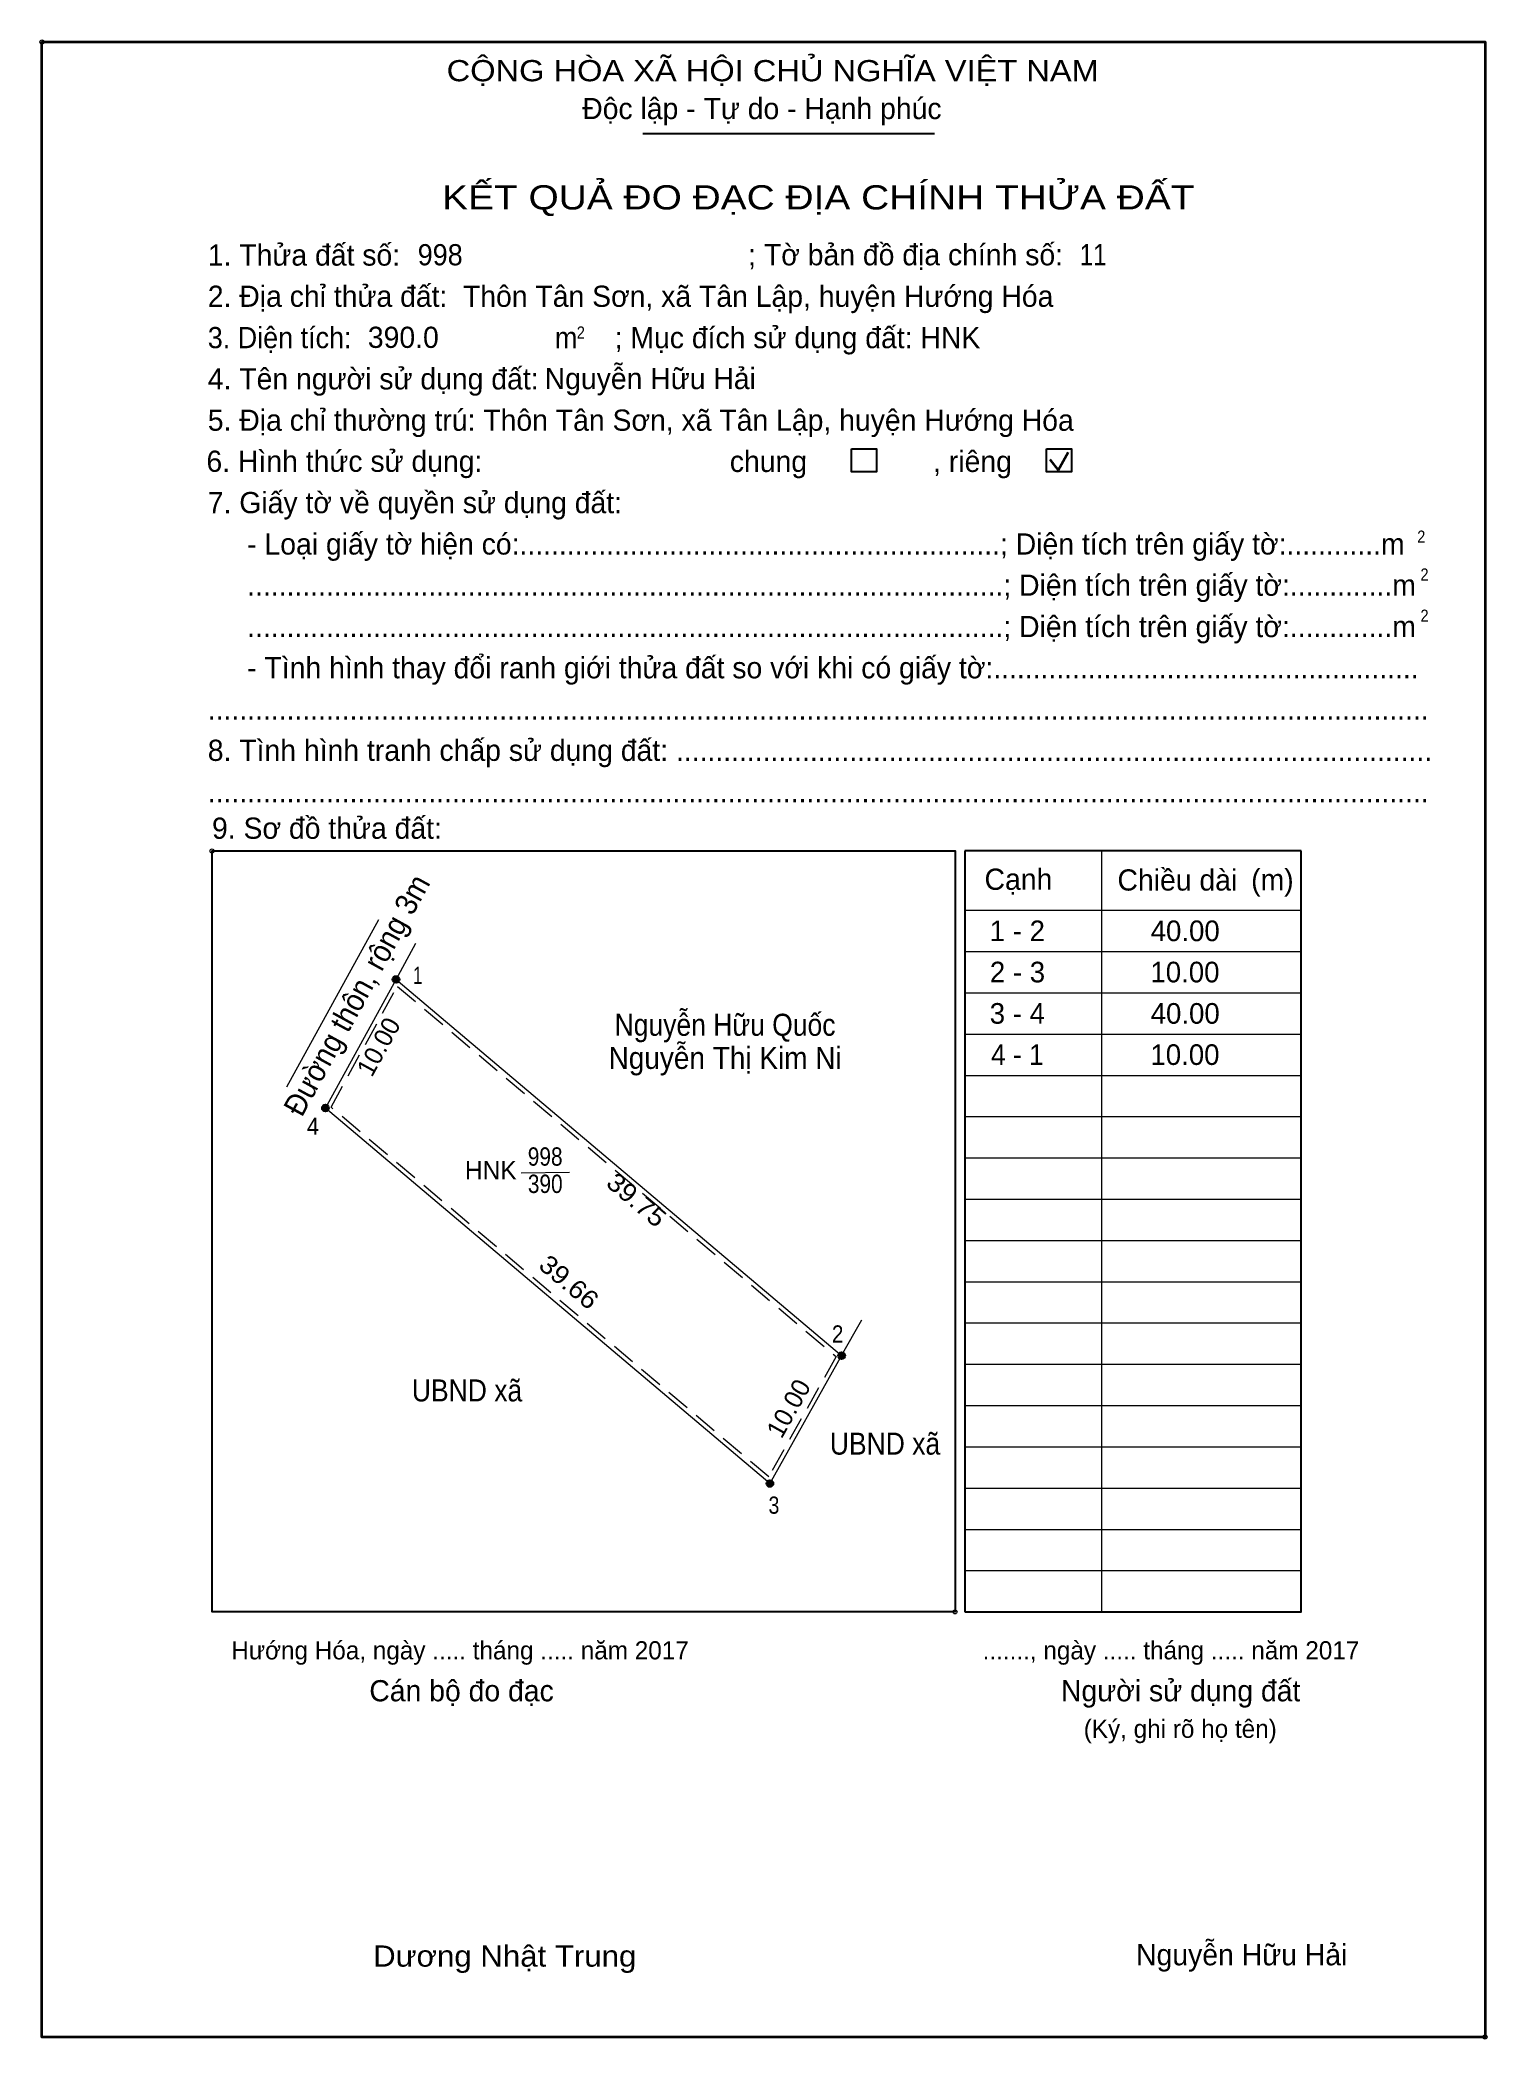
# Model space of a CAD drawing. Header units: metres. Extents: x 547521 to 548473, y 1837647 to 1837795.
# Drawn here: x 547890.6 to 547989.3, y 1837655.5 to 1837791.8 of the extents above; entities that cross this region are included whole.
import ezdxf
from ezdxf.enums import TextEntityAlignment as Align

# ---------------------------------------------------------------- set-up
doc = ezdxf.new("R2010")
doc.units = ezdxf.units.M
doc.header["$LTSCALE"] = 0.54
doc.header["$PDMODE"] = 32
doc.header["$PDSIZE"] = 0.27
doc.linetypes.add('MEDIUM_DASHED', pattern=[4.5, 3, -1.5])
for name, color, linetype, lineweight in [('1', 7, 'Continuous', 13), ('10', 7, 'Continuous', 13), ('11', 7, 'Continuous', 25), ('2', 7, 'Continuous', 35), ('27', 7, 'Continuous', 13), ('50', 7, 'Continuous', 25), ('63', 7, 'Continuous', 13)]:
    doc.layers.add(name, color=color, linetype=linetype, lineweight=lineweight)
for name, color, linetype in [('36', 7, 'Continuous'), ('48', 7, 'Continuous'), ('52', 7, 'Continuous'), ('6', 7, 'Continuous'), ('9', 7, 'Continuous')]:
    doc.layers.add(name, color=color, linetype=linetype)

msp = doc.modelspace()

# ---------------------------------------------------------------- texts
at = {"layer": '1'}
for s, height, width, p in [('CỘNG HÒA XÃ HỘI CHỦ NGHĨA VIỆT NAM', 1.445, 1.15, (547918.36, 1837788.96)), ('3. Diện tích:', 1.445, 0.95, (547902.08, 1837770.76)), ('m', 1.445, 0.95, (547925.74, 1837770.76)), ('2', 0.8254, 0.9, (547927.23, 1837771.42)), ('2', 0.8254, 0.9, (547984.51, 1837757.5)), ('2', 0.8254, 0.9, (547984.73, 1837754.92)), ('2', 0.8254, 0.9, (547984.73, 1837752.11)), ('Dương Nhật Trung', 1.445, 1.1, (547913.35, 1837660.41))]:
    msp.add_text(s, height=height, dxfattribs=dict(at, width=width)).set_placement(p)
for s, height, p in [('Độc lập - Tự do - Hạnh phúc', 1.445, (547927.6, 1837786.38)), ('1. Thửa đất số:', 1.445, (547902.08, 1837776.39)), ('; Tờ bản đồ địa chính số:', 1.445, (547938.91, 1837776.41)), ('2. Địa chỉ thửa đất:', 1.445, (547902.08, 1837773.58)), ('; Mục đích sử dụng đất: HNK', 1.445, (547929.81, 1837770.76)), ('4. Tên người sử dụng đất:', 1.445, (547902.08, 1837767.95)), ('5. Địa chỉ thường trú: Thôn Tân Sơn, xã Tân Lập, huyện Hướng Hóa', 1.445, (547902.08, 1837765.13)), ('chung                , riêng', 1.445, (547937.66, 1837762.32)), ('7. Giấy tờ về quyền sử dụng đất:', 1.445, (547902.08, 1837759.51)), ('     - Loại giấy tờ hiện có:.............................................................; Diện tích trên giấy tờ:............m', 1.445, (547902.08, 1837756.69)), ('     ................................................................................................; Diện tích trên giấy tờ:.............m', 1.445, (547902.08, 1837753.88)), ('     ................................................................................................; Diện tích trên giấy tờ:.............m', 1.445, (547902.08, 1837751.06)), ('     - Tình hình thay đổi ranh giới thửa đất so với khi có giấy tờ:......................................................', 1.445, (547902.08, 1837748.25)), ('...........................................................................................................................................................', 1.445, (547902.08, 1837745.43)), ('8. Tình hình tranh chấp sử dụng đất: ................................................................................................', 1.445, (547902.08, 1837742.62)), ('...........................................................................................................................................................', 1.445, (547902.08, 1837739.8)), ('9. Sơ đồ thửa đất:', 1.445, (547902.37, 1837737.31)), ('Cạnh', 1.445, (547955.02, 1837733.83)), ('Chiều dài', 1.445, (547964.08, 1837733.78)), ('(m)', 1.445, (547973.19, 1837733.8)), ('Hướng Hóa, ngày ..... tháng ..... năm 2017', 1.238, (547903.68, 1837681.36)), ('......., ngày ..... tháng ..... năm 2017', 1.238, (547954.89, 1837681.36)), ('Cán bộ đo đạc', 1.445, (547913.09, 1837678.5)), ('Người sử dụng đất', 1.445, (547960.23, 1837678.5)), ('(Ký, ghi rõ họ tên)', 1.238, (547961.78, 1837676.01))]:
    msp.add_text(s, height=height, dxfattribs=at).set_placement(p)
for s, height, width, p in [('KẾT QUẢ ĐO ĐẠC ĐỊA CHÍNH THỬA ĐẤT', 1.651, 1.2, (547943.69, 1837780.22)), ('998', 1.25, 0.85, (547925.075, 1837715.02)), ('390', 1.25, 0.85, (547925.08, 1837713.16))]:
    msp.add_text(s, height=height, dxfattribs=dict(at, width=width)).set_placement(p, align=Align.CENTER)
msp.add_text('HNK', height=1.25, dxfattribs=at).set_placement((547921.365, 1837714.09), align=Align.CENTER)
at = {"layer": '10', "width": 0.95}
msp.add_text('Đường thôn, rộng 3m', height=1.5, rotation=61.257, dxfattribs=at).set_placement((547908.49, 1837718.27))
at = {"layer": '36'}
for s, width, p in [('Nguyễn Hữu Quốc', 0.9, (547937.335, 1837723.88)), ('Nguyễn Thị Kim Ni', 0.95, (547937.34, 1837721.62)), ('UBND xã', 0.9, (547919.75, 1837698.95)), ('UBND xã', 0.9, (547948.235, 1837695.32))]:
    msp.add_text(s, height=1.5, dxfattribs=dict(at, width=width)).set_placement(p, align=Align.CENTER)
at = {"layer": '48'}
msp.add_text('6. Hình thức sử dụng:', height=1.445, dxfattribs=at).set_placement((547901.99, 1837762.33))
at = {"layer": '52'}
for s, p in [('1 - 2', (547957.255, 1837730.33)), ('40.00', (547968.695, 1837730.33)), ('2 - 3', (547957.265, 1837727.52)), ('10.00', (547968.68, 1837727.52)), ('3 - 4', (547957.255, 1837724.7)), ('40.00', (547968.695, 1837724.7)), ('10.00', (547968.68, 1837721.89))]:
    msp.add_text(s, height=1.407, dxfattribs=at).set_placement(p, align=Align.CENTER)
at = {"layer": '52', "width": 0.95}
msp.add_text('4 - 1', height=1.407, dxfattribs=at).set_placement((547957.255, 1837721.89), align=Align.CENTER)
at = {"layer": '6'}
for s, width, p in [('998', 0.95, (547916.39, 1837776.41)), ('11', 0.85, (547961.51, 1837776.42))]:
    msp.add_text(s, height=1.445, dxfattribs=dict(at, width=width)).set_placement(p)
for s, p in [('Thôn Tân Sơn, xã Tân Lập, huyện Hướng Hóa', (547919.47, 1837773.58)), ('390.0', (547912.99, 1837770.78)), ('Nguyễn Hữu Hải', (547925.04, 1837767.97)), ('Nguyễn Hữu Hải', (547965.35, 1837660.5))]:
    msp.add_text(s, height=1.445, dxfattribs=at).set_placement(p)
at = {"layer": '63'}
for rotation, p in [(61.257, (547914.269, 1837722.8345)), (60.717, (547942.2095, 1837698.1693))]:
    msp.add_text('10.00', height=1.25, rotation=rotation, dxfattribs=at).set_placement(p, align=Align.CENTER)
at = {"layer": '63', "width": 1.1}
for s, rotation, p in [('39.75', 319.816, (547930.9017, 1837712.2136)), ('39.66', 319.797, (547926.2966, 1837706.61))]:
    msp.add_text(s, height=1.25, rotation=rotation, dxfattribs=at).set_placement(p, align=Align.CENTER)
at = {"layer": '9'}
for s, width, p in [('1', 0.75, (547916.39, 1837727.41)), ('4', 0.95, (547909.25, 1837717.13)), ('2', 0.9, (547945.01, 1837702.96)), ('3', 0.85, (547940.665, 1837691.29))]:
    msp.add_text(s, height=1.173, dxfattribs=dict(at, width=width)).set_placement(p, align=Align.CENTER)

# ---------------------------------------------------------------- hatches: boundary and pattern name
at = {"layer": '11'}
for points in [[(547915.1445, 1837727.72, 1), (547914.6755, 1837727.72, 1)], [(547910.3345, 1837718.95, 1), (547909.8655, 1837718.95, 1)], [(547945.5145, 1837702.07, 1), (547945.0455, 1837702.07, 1)], [(547940.6245, 1837693.35, 1), (547940.1555, 1837693.35, 1)], [(547940.6245, 1837693.35, 1), (547940.1555, 1837693.35, 1)]]:
    msp.add_hatch(color=256, dxfattribs=at).paths.add_polyline_path(points)

# ---------------------------------------------------------------- linework, layer by layer
at = {"layer": '1', "lineweight": 25}
for p, q in [((547931.73, 1837785.4), (547951.62, 1837785.4)), ((547976.59, 1837736.49), (547953.67, 1837736.49)), ((547953.67, 1837736.49), (547953.67, 1837733.44)), ((547976.59, 1837684.6), (547976.59, 1837736.49)), ((547902.37, 1837687.92), (547902.37, 1837733.44)), ((547953.67, 1837733.44), (547953.67, 1837687.92)), ((547953.67, 1837687.92), (547953.67, 1837684.6))]:
    msp.add_line(p, q, dxfattribs=at)
at = {"layer": '1', "lineweight": 35}
for p, q in [((547959.47, 1837763.17), (547960.03, 1837762.44)), ((547960.03, 1837762.44), (547960.71, 1837763.66))]:
    msp.add_line(p, q, dxfattribs=at)
at = {"layer": '1'}
for p, q in [((547962.98, 1837736.49), (547962.98, 1837684.6)), ((547953.67, 1837732.44), (547953.73, 1837732.44)), ((547953.73, 1837732.44), (547969.42, 1837732.44)), ((547969.42, 1837732.44), (547976.59, 1837732.44)), ((547953.67, 1837729.63), (547953.73, 1837729.63)), ((547953.73, 1837729.63), (547969.42, 1837729.63)), ((547969.42, 1837729.63), (547976.59, 1837729.63)), ((547953.67, 1837726.81), (547953.73, 1837726.81)), ((547953.73, 1837726.81), (547969.42, 1837726.81)), ((547969.42, 1837726.81), (547976.59, 1837726.81)), ((547953.67, 1837724), (547953.73, 1837724)), ((547953.73, 1837724), (547969.42, 1837724)), ((547969.42, 1837724), (547976.59, 1837724)), ((547953.67, 1837721.18), (547953.73, 1837721.18)), ((547953.73, 1837721.18), (547969.42, 1837721.18)), ((547969.42, 1837721.18), (547976.59, 1837721.18)), ((547953.67, 1837718.37), (547953.73, 1837718.37)), ((547953.73, 1837718.37), (547969.42, 1837718.37)), ((547969.42, 1837718.37), (547976.59, 1837718.37)), ((547953.67, 1837715.55), (547953.73, 1837715.55)), ((547953.73, 1837715.55), (547969.42, 1837715.55)), ((547969.42, 1837715.55), (547976.59, 1837715.55)), ((547953.67, 1837712.74), (547953.73, 1837712.74)), ((547953.73, 1837712.74), (547969.42, 1837712.74)), ((547969.42, 1837712.74), (547976.59, 1837712.74)), ((547953.67, 1837709.93), (547953.73, 1837709.93)), ((547953.73, 1837709.93), (547969.42, 1837709.93)), ((547969.42, 1837709.93), (547976.59, 1837709.93)), ((547953.67, 1837707.11), (547953.73, 1837707.11)), ((547953.73, 1837707.11), (547969.42, 1837707.11)), ((547969.42, 1837707.11), (547976.59, 1837707.11)), ((547953.67, 1837704.3), (547953.73, 1837704.3)), ((547953.73, 1837704.3), (547969.42, 1837704.3)), ((547969.42, 1837704.3), (547976.59, 1837704.3)), ((547953.67, 1837701.48), (547953.73, 1837701.48)), ((547953.73, 1837701.48), (547969.42, 1837701.48)), ((547969.42, 1837701.48), (547976.59, 1837701.48)), ((547953.67, 1837698.67), (547953.73, 1837698.67)), ((547953.73, 1837698.67), (547969.42, 1837698.67)), ((547969.42, 1837698.67), (547976.59, 1837698.67)), ((547953.67, 1837695.85), (547953.73, 1837695.85)), ((547953.73, 1837695.85), (547969.42, 1837695.85)), ((547969.42, 1837695.85), (547976.59, 1837695.85)), ((547953.67, 1837693.04), (547953.73, 1837693.04)), ((547953.73, 1837693.04), (547969.42, 1837693.04)), ((547969.42, 1837693.04), (547976.59, 1837693.04)), ((547953.67, 1837690.22), (547953.73, 1837690.22)), ((547953.73, 1837690.22), (547969.42, 1837690.22)), ((547969.42, 1837690.22), (547976.59, 1837690.22)), ((547953.67, 1837687.41), (547969.42, 1837687.41)), ((547969.42, 1837687.41), (547976.59, 1837687.41))]:
    msp.add_line(p, q, dxfattribs=at)
at = {"layer": '1', "lineweight": 25}
for points in [[(547902.37, 1837733.44), (547902.37, 1837736.48), (547953.01, 1837736.48), (547953.01, 1837733.44), (547953.01, 1837687.92)], [(547953.01, 1837687.92), (547953.01, 1837684.6), (547902.37, 1837684.6), (547902.37, 1837687.92)], [(547953.67, 1837684.6), (547976.59, 1837684.6), (547976.59, 1837685.1)]]:
    msp.add_lwpolyline(points, dxfattribs=at)
at = {"layer": '1'}
msp.add_lwpolyline([(547914.91, 1837727.72), (547945.28, 1837702.07), (547940.39, 1837693.35), (547910.1, 1837718.95)], close=True, dxfattribs=at)
for p in [(547890.78, 1837791.64), (547902.37, 1837736.48), (547953.01, 1837684.6), (547989.13, 1837655.61)]:
    msp.add_point(p, dxfattribs=at)
at = {"layer": '10'}
msp.add_line((547907.47, 1837720.39), (547913.73, 1837731.8), dxfattribs=at)
msp.add_lwpolyline([(547940.39, 1837693.35), (547910.1, 1837718.95), (547914.91, 1837727.72), (547945.28, 1837702.07)], close=True, dxfattribs=at)
at = {"layer": '10', "linetype": 'MEDIUM_DASHED'}
msp.add_lwpolyline([(547940.31, 1837693.81), (547910.48, 1837719.02), (547915, 1837727.25), (547944.9, 1837702)], close=True, dxfattribs=at)
at = {"layer": '11'}
for centre in [(547914.91, 1837727.72), (547910.1, 1837718.95), (547945.28, 1837702.07), (547940.39, 1837693.35), (547940.39, 1837693.35)]:
    msp.add_circle(centre, 0.2345, dxfattribs=at)
at = {"layer": '2'}
msp.add_lwpolyline([(547890.78, 1837791.64), (547989.13, 1837791.64), (547989.13, 1837655.61), (547890.78, 1837655.61)], close=True, dxfattribs=at)
at = {"layer": '27'}
for p, q in [((547914.91, 1837727.72), (547916.27, 1837730.19)), ((547945.28, 1837702.07), (547946.66, 1837704.52))]:
    msp.add_line(p, q, dxfattribs=at)
at = {"layer": '50'}
for points in [[(547945.96, 1837763.89), (547947.65, 1837763.89), (547947.65, 1837762.32), (547945.96, 1837762.32)], [(547959.25, 1837763.89), (547960.94, 1837763.89), (547960.94, 1837762.32), (547959.25, 1837762.32)]]:
    msp.add_lwpolyline(points, close=True, dxfattribs=at)
at = {"layer": '63'}
msp.add_line((547923.44, 1837714.54), (547926.74, 1837714.58), dxfattribs=at)

msp.set_redraw_order([(e.dxf.handle, doc.entitydb.next_handle()) for e in msp.query("TEXT MTEXT ATTDEF DIMENSION ARC_DIMENSION")])  # texts and dimensions are drawn at this point

doc.saveas('drawing.dxf')
